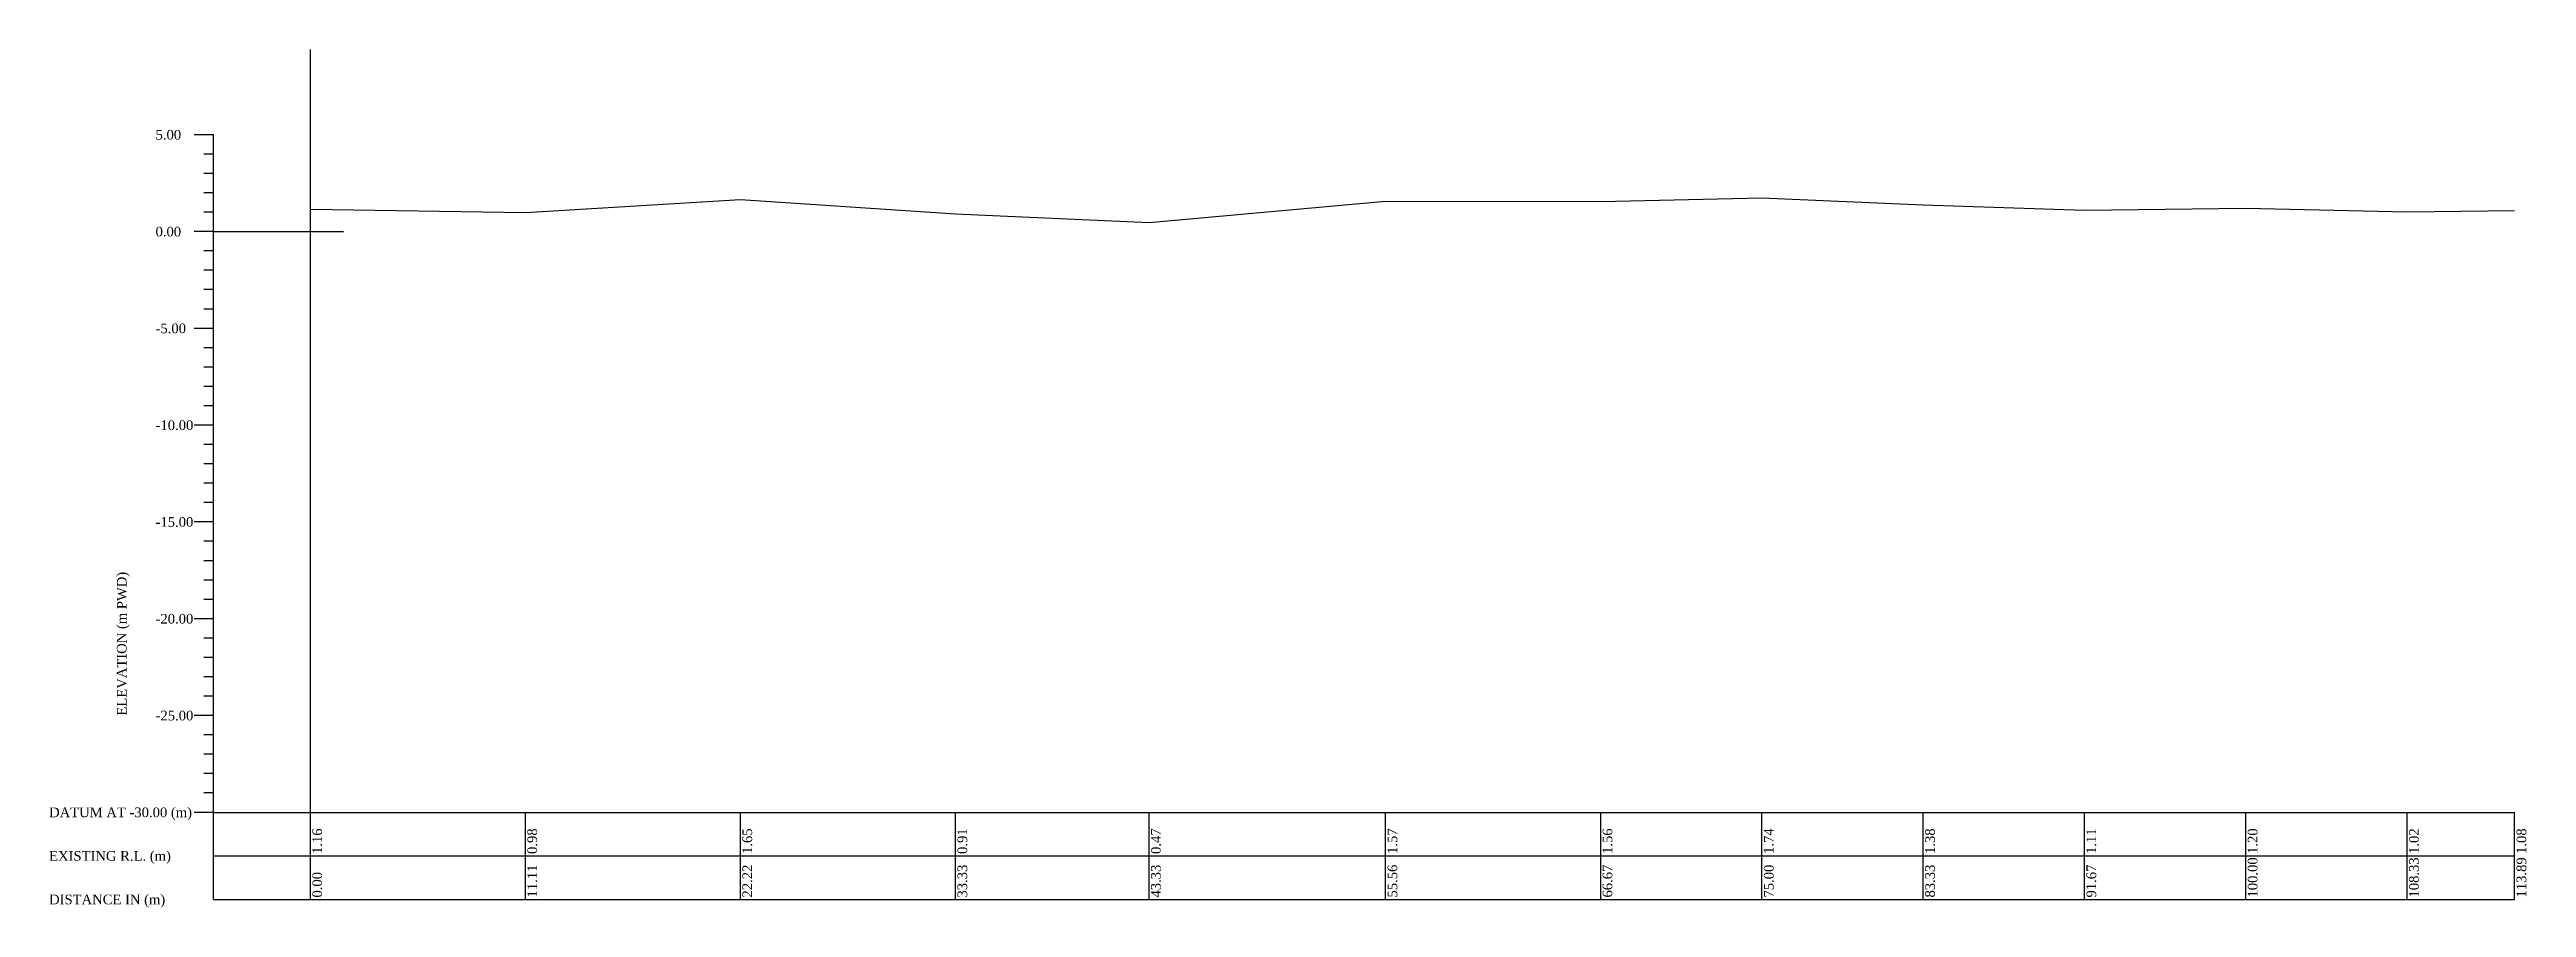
# Model space of a CAD drawing. Header units: metres. Extents: x -148477 to 168932, y -55673 to -2736.
# Drawn here: x 49357 to 49485, y -25252.7 to -25208.4 of the extents above; entities that cross this region are included whole.
import ezdxf

# ---------------------------------------------------------------- set-up
doc = ezdxf.new("R2010")
doc.units = ezdxf.units.M
doc.styles.add('liza', font='times.ttf', dxfattribs={"height": 2})

msp = doc.modelspace()

# ---------------------------------------------------------------- texts
at = {"color": 6, "linetype": 'Continuous', "lineweight": -3, "ltscale": 0.5, "char_height": 0.5, "attachment_point": 1, "style": 'liza'}
for s, insert, width in [('5.00', (49362.5169, -25212.515), 2), ('0.00', (49362.5169, -25217.515), 2), ('-5.00', (49362.5169, -25222.515), 2), ('-10.00', (49362.5169, -25227.515), 2), ('-15.00', (49362.5169, -25232.515), 2), ('-20.00', (49362.5169, -25237.515), 2), ('-25.00', (49362.5169, -25242.515), 2), ('DATUM AT -30.00 (m)', (49357.0169, -25247.515), 7.5), ('EXISTING R.L. (m)', (49357.0169, -25249.765), 7.5), ('DISTANCE IN (m)', (49357.0169, -25252.015), 7.5)]:
    msp.add_mtext(s, dxfattribs=dict(at, insert=insert, width=width))
at = {"color": 6, "linetype": 'Continuous', "lineweight": -3, "ltscale": 0.5, "char_height": 0.5, "attachment_point": 1, "rotation": 90, "style": 'liza'}
for s, insert, width in [('ELEVATION (m PWD)', (49360.5169, -25242.765), 10), ('1.16', (49370.6169, -25249.915), 2.15), ('0.98', (49381.728, -25249.915), 2.15), ('1.65', (49392.8391, -25249.915), 2.15), ('0.91', (49403.9502, -25249.915), 2.15), ('0.47', (49413.9502, -25249.915), 2.15), ('1.57', (49426.1724, -25249.915), 2.15), ('1.56', (49437.2835, -25249.915), 2.15), ('1.74', (49445.6169, -25249.915), 2.15), ('1.38', (49453.9502, -25249.915), 2.15), ('1.11', (49462.2835, -25249.915), 2.15), ('1.20', (49470.6169, -25249.915), 2.15), ('1.02', (49478.9502, -25249.915), 2.15), ('1.08', (49484.5057, -25249.915), 2.15), ('0.00', (49370.6169, -25252.165), 2.15), ('11.11', (49381.728, -25252.165), 2.15), ('22.22', (49392.8391, -25252.165), 2.15), ('33.33', (49403.9502, -25252.165), 2.15), ('43.33', (49413.9502, -25252.165), 2.15), ('55.56', (49426.1724, -25252.165), 2.15), ('66.67', (49437.2835, -25252.165), 2.15), ('75.00', (49445.6169, -25252.165), 2.15), ('83.33', (49453.9502, -25252.165), 2.15), ('91.67', (49462.2835, -25252.165), 2.15), ('100.00', (49470.6169, -25252.165), 2.15), ('108.33', (49478.9502, -25252.165), 2.15), ('113.89', (49484.5057, -25252.165), 2.15)]:
    msp.add_mtext(s, dxfattribs=dict(at, insert=insert, width=width))

# ---------------------------------------------------------------- linework, layer by layer
at = {"color": 6, "linetype": 'Continuous', "lineweight": -3, "ltscale": 0.5}
for p, q in [((49370.5169, -25247.765), (49370.5169, -25208.3621)), ((49365.5169, -25212.765), (49364.5169, -25212.765)), ((49365.5169, -25252.265), (49365.5169, -25212.765)), ((49365.5169, -25213.765), (49365.0169, -25213.765)), ((49365.5169, -25214.765), (49365.0169, -25214.765)), ((49365.5169, -25215.765), (49365.0169, -25215.765)), ((49365.5169, -25216.765), (49365.0169, -25216.765)), ((49365.5169, -25217.765), (49364.5169, -25217.765)), ((49365.5169, -25217.765), (49372.2263, -25217.765)), ((49365.5169, -25218.765), (49365.0169, -25218.765)), ((49365.5169, -25219.765), (49365.0169, -25219.765)), ((49365.5169, -25220.765), (49365.0169, -25220.765)), ((49365.5169, -25221.765), (49365.0169, -25221.765)), ((49365.5169, -25222.765), (49364.5169, -25222.765)), ((49365.5169, -25223.765), (49365.0169, -25223.765)), ((49365.5169, -25224.765), (49365.0169, -25224.765)), ((49365.5169, -25225.765), (49365.0169, -25225.765)), ((49365.5169, -25226.765), (49365.0169, -25226.765)), ((49365.5169, -25227.765), (49364.5169, -25227.765)), ((49365.5169, -25228.765), (49365.0169, -25228.765)), ((49365.5169, -25229.765), (49365.0169, -25229.765)), ((49365.5169, -25230.765), (49365.0169, -25230.765)), ((49365.5169, -25231.765), (49365.0169, -25231.765)), ((49365.5169, -25232.765), (49364.5169, -25232.765)), ((49365.5169, -25233.765), (49365.0169, -25233.765)), ((49365.5169, -25234.765), (49365.0169, -25234.765)), ((49365.5169, -25235.765), (49365.0169, -25235.765)), ((49365.5169, -25236.765), (49365.0169, -25236.765)), ((49365.5169, -25237.765), (49364.5169, -25237.765)), ((49365.5169, -25238.765), (49365.0169, -25238.765)), ((49365.5169, -25239.765), (49365.0169, -25239.765)), ((49365.5169, -25240.765), (49365.0169, -25240.765)), ((49365.5169, -25241.765), (49365.0169, -25241.765)), ((49365.5169, -25242.765), (49364.5169, -25242.765)), ((49365.5169, -25243.765), (49365.0169, -25243.765)), ((49365.5169, -25244.765), (49365.0169, -25244.765)), ((49365.5169, -25245.765), (49365.0169, -25245.765)), ((49365.5169, -25246.765), (49365.0169, -25246.765)), ((49365.5169, -25247.765), (49364.5169, -25247.765)), ((49365.5169, -25247.765), (49484.4057, -25247.765)), ((49370.5169, -25252.265), (49370.5169, -25247.765)), ((49381.628, -25252.265), (49381.628, -25247.765)), ((49392.7391, -25252.265), (49392.7391, -25247.765)), ((49403.8502, -25252.265), (49403.8502, -25247.765)), ((49413.8502, -25252.265), (49413.8502, -25247.765)), ((49426.0724, -25252.265), (49426.0724, -25247.765)), ((49437.1835, -25252.265), (49437.1835, -25247.765)), ((49445.5169, -25252.265), (49445.5169, -25247.765)), ((49453.8502, -25252.265), (49453.8502, -25247.765)), ((49462.1835, -25252.265), (49462.1835, -25247.765)), ((49470.5169, -25252.265), (49470.5169, -25247.765)), ((49478.8502, -25252.265), (49478.8502, -25247.765)), ((49484.4057, -25252.265), (49484.4057, -25247.765)), ((49365.5169, -25250.015), (49484.4057, -25250.015)), ((49365.5169, -25252.265), (49484.4057, -25252.265))]:
    msp.add_line(p, q, dxfattribs=at)
msp.add_lwpolyline([(49370.5169, -25216.603), (49381.628, -25216.783), (49392.7391, -25216.116), (49403.8502, -25216.856), (49413.8502, -25217.29), (49426.0724, -25216.196), (49437.1835, -25216.206), (49445.5169, -25216.02), (49453.8502, -25216.388), (49462.1835, -25216.651), (49470.5169, -25216.564), (49478.8502, -25216.745), (49484.4057, -25216.682)], dxfattribs=at)

msp.set_redraw_order([(e.dxf.handle, doc.entitydb.next_handle()) for e in msp.query("TEXT MTEXT ATTDEF DIMENSION ARC_DIMENSION")])  # texts and dimensions are drawn at this point

doc.saveas('drawing.dxf')
